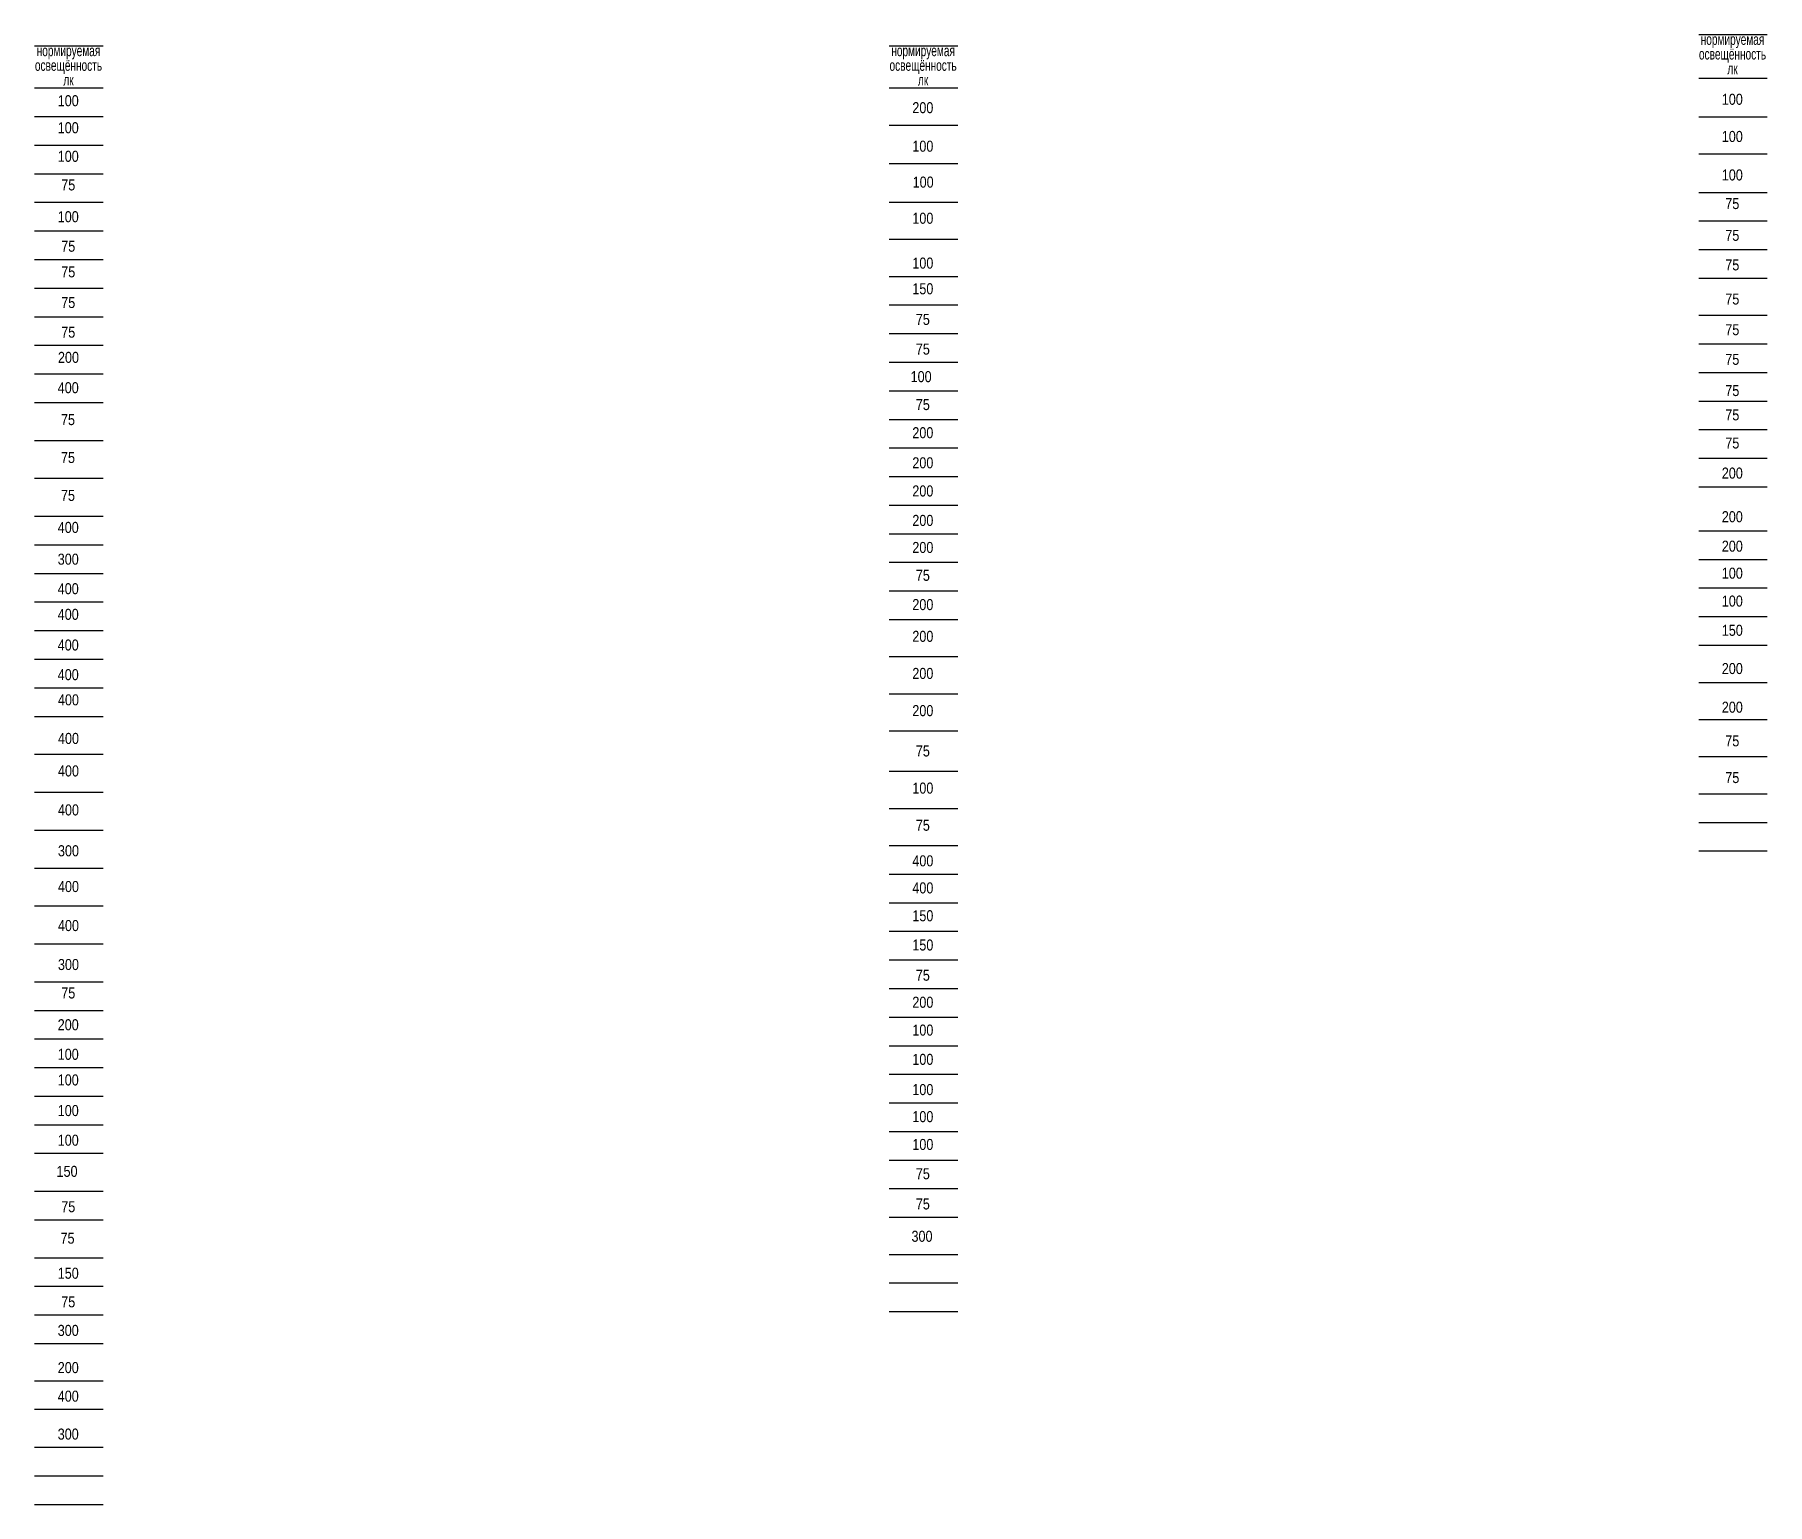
# Model space of a CAD drawing. Header units: millimetres. Extents: x -500444 to 437433, y -1435259 to 1593622.
# Drawn here: x -302748 to -263371, y -1435259 to -1401846 of the extents above; entities that cross this region are included whole.
import ezdxf
from ezdxf.enums import TextEntityAlignment as Align

# ---------------------------------------------------------------- set-up
doc = ezdxf.new("R2010")
doc.units = ezdxf.units.MM
doc.layers.add('Освещение', color=5, linetype='Continuous', lineweight=30)
doc.layers.add('ЭТО быт', color=5, linetype='Continuous', lineweight=40)
doc.styles.add('Arial Narrow_6', font='ARIALN.TTF', dxfattribs={"height": 193.245432})

msp = doc.modelspace()

# ---------------------------------------------------------------- texts
at = {"layer": 'Освещение', "color": 0, "style": 'Arial Narrow_6'}
for s, p in [('100', (-301985, -1403473)), ('200', (-282563, -1403631)), ('100', (-264167, -1403441)), ('100', (-301985, -1404087)), ('100', (-264167, -1404286)), ('100', (-301985, -1404737)), ('100', (-282563, -1404507)), ('100', (-264167, -1405161)), ('75', (-301985, -1405387)), ('100', (-282556, -1405324)), ('75', (-264167, -1405811)), ('100', (-301985, -1406110)), ('100', (-282563, -1406145)), ('75', (-301985, -1406781)), ('75', (-264167, -1406534)), ('100', (-282563, -1407165)), ('75', (-264167, -1407205)), ('75', (-301985, -1407364)), ('150', (-282563, -1407748)), ('75', (-264167, -1407982)), ('75', (-301985, -1408061)), ('75', (-301985, -1408735)), ('75', (-282563, -1408445)), ('75', (-264167, -1408679)), ('75', (-282563, -1409119)), ('200', (-301980, -1409308)), ('75', (-264167, -1409353)), ('100', (-282602, -1409746)), ('400', (-301985, -1409997)), ('75', (-264167, -1410062)), ('75', (-301991, -1410722)), ('75', (-282563, -1410381)), ('75', (-264167, -1410615)), ('200', (-282563, -1411021)), ('75', (-264167, -1411255)), ('75', (-301991, -1411584)), ('200', (-282563, -1411705)), ('200', (-264167, -1411939)), ('75', (-301991, -1412446)), ('200', (-282563, -1412345)), ('200', (-282563, -1413015)), ('200', (-264167, -1412930)), ('400', (-301985, -1413174)), ('300', (-301985, -1413896)), ('200', (-282563, -1413630)), ('200', (-264167, -1413600)), ('75', (-282563, -1414263)), ('100', (-264167, -1414214)), ('400', (-301985, -1414567)), ('200', (-282563, -1414928)), ('100', (-264167, -1414848)), ('400', (-301985, -1415150)), ('400', (-301985, -1415847)), ('200', (-282563, -1415650)), ('150', (-264167, -1415513)), ('400', (-301985, -1416521)), ('200', (-282563, -1416494)), ('200', (-264167, -1416382)), ('400', (-301980, -1417094)), ('200', (-282563, -1417339)), ('200', (-264167, -1417261)), ('400', (-301980, -1417971)), ('75', (-264167, -1418026)), ('75', (-282563, -1418256)), ('400', (-301980, -1418710)), ('75', (-264167, -1418860)), ('100', (-282563, -1419100)), ('400', (-301980, -1419596)), ('75', (-282563, -1419945)), ('300', (-301980, -1420525)), ('400', (-282563, -1420754)), ('400', (-301980, -1421338)), ('400', (-282563, -1421369)), ('150', (-282563, -1422002)), ('400', (-301980, -1422225)), ('150', (-282563, -1422667)), ('300', (-301980, -1423111)), ('75', (-282563, -1423354)), ('75', (-301985, -1423758)), ('200', (-282563, -1423969)), ('200', (-301985, -1424480)), ('100', (-282563, -1424602)), ('100', (-301985, -1425152)), ('100', (-282563, -1425267)), ('100', (-301985, -1425735)), ('100', (-282563, -1425954)), ('100', (-301985, -1426431)), ('100', (-282563, -1426569)), ('100', (-301985, -1427105)), ('100', (-282563, -1427202)), ('150', (-302012, -1427813)), ('75', (-282563, -1427867)), ('75', (-301985, -1428617)), ('75', (-282563, -1428554)), ('75', (-302001, -1429332)), ('300', (-282582, -1429289)), ('150', (-301985, -1430129)), ('75', (-301985, -1430779)), ('300', (-301985, -1431429)), ('200', (-301985, -1432274)), ('400', (-301985, -1432924)), ('300', (-301985, -1433786))]:
    msp.add_text(s, height=250, dxfattribs=at).set_placement(p, align=Align.CENTER)
at = {"layer": 'Освещение', "color": 7, "lineweight": 25, "char_height": 250, "width": 2198.16, "attachment_point": 1, "style": 'Arial Narrow_6'}
for insert in [(-303078, -1402085), (-283656, -1402085), (-265261, -1401828)]:
    msp.add_mtext('\\pxsm0.8,qc;{\\W0.8;\\C0;нормируемая\\Pосвещённость\\Pлк}', dxfattribs=dict(at, insert=insert))

# ---------------------------------------------------------------- linework, layer by layer
at = {"layer": 'ЭТО быт', "color": 7, "lineweight": 25, "ltscale": 100}
for p, q in [((-302748, -1402103), (-301188, -1402103)), ((-283326, -1402103), (-281766, -1402103)), ((-264931, -1401846), (-263371, -1401846)), ((-264931, -1402836), (-263371, -1402836)), ((-302748, -1403058), (-301188, -1403058)), ((-283326, -1403057), (-281766, -1403057)), ((-302748, -1403708), (-301188, -1403708)), ((-264931, -1403712), (-263371, -1403712)), ((-283326, -1403902), (-281766, -1403902)), ((-302748, -1404358), (-301188, -1404358)), ((-264931, -1404556), (-263371, -1404556)), ((-283326, -1404777), (-281766, -1404777)), ((-302748, -1405008), (-301188, -1405008)), ((-302748, -1405658), (-301188, -1405658)), ((-283326, -1405653), (-281766, -1405653)), ((-264931, -1405432), (-263371, -1405432)), ((-264931, -1406082), (-263371, -1406082)), ((-302748, -1406308), (-301188, -1406308)), ((-283326, -1406497), (-281766, -1406497)), ((-302748, -1406958), (-301188, -1406958)), ((-264931, -1406732), (-263371, -1406732)), ((-283326, -1407342), (-281766, -1407342)), ((-302748, -1407608), (-301188, -1407608)), ((-264931, -1407382), (-263371, -1407382)), ((-283326, -1407992), (-281766, -1407992)), ((-302748, -1408258), (-301188, -1408258)), ((-264931, -1408226), (-263371, -1408226)), ((-302748, -1408908), (-301188, -1408908)), ((-283326, -1408642), (-281766, -1408642)), ((-264931, -1408876), (-263371, -1408876)), ((-283326, -1409292), (-281766, -1409292)), ((-302748, -1409558), (-301188, -1409558)), ((-264931, -1409526), (-263371, -1409526)), ((-283326, -1409942), (-281766, -1409942)), ((-302748, -1410208), (-301188, -1410208)), ((-264931, -1410176), (-263371, -1410176)), ((-283326, -1410592), (-281766, -1410592)), ((-264931, -1410826), (-263371, -1410826)), ((-302748, -1411070), (-301188, -1411070)), ((-283326, -1411242), (-281766, -1411242)), ((-264931, -1411476), (-263371, -1411476)), ((-302748, -1411932), (-301188, -1411932)), ((-283326, -1411892), (-281766, -1411892)), ((-264931, -1412126), (-263371, -1412126)), ((-302748, -1412794), (-301188, -1412794)), ((-283326, -1412542), (-281766, -1412542)), ((-283326, -1413192), (-281766, -1413192)), ((-264931, -1413126), (-263371, -1413126)), ((-302748, -1413444), (-301188, -1413444)), ((-283326, -1413842), (-281766, -1413842)), ((-264931, -1413776), (-263371, -1413776)), ((-302748, -1414094), (-301188, -1414094)), ((-264931, -1414426), (-263371, -1414426)), ((-302748, -1414744), (-301188, -1414744)), ((-283326, -1414492), (-281766, -1414492)), ((-283326, -1415142), (-281766, -1415142)), ((-264931, -1415076), (-263371, -1415076)), ((-302748, -1415394), (-301188, -1415394)), ((-283326, -1415986), (-281766, -1415986)), ((-264931, -1415726), (-263371, -1415726)), ((-302748, -1416044), (-301188, -1416044)), ((-302748, -1416694), (-301188, -1416694)), ((-264931, -1416571), (-263371, -1416571)), ((-283326, -1416830), (-281766, -1416830)), ((-302748, -1417344), (-301188, -1417344)), ((-264931, -1417415), (-263371, -1417415)), ((-283326, -1417675), (-281766, -1417675)), ((-302748, -1418206), (-301188, -1418206)), ((-264931, -1418260), (-263371, -1418260)), ((-283326, -1418592), (-281766, -1418592)), ((-302748, -1419068), (-301188, -1419068)), ((-264931, -1419104), (-263371, -1419104)), ((-283326, -1419436), (-281766, -1419436)), ((-302748, -1419930), (-301188, -1419930)), ((-264931, -1419754), (-263371, -1419754)), ((-283326, -1420281), (-281766, -1420281)), ((-264931, -1420404), (-263371, -1420404)), ((-302748, -1420792), (-301188, -1420792)), ((-283326, -1420931), (-281766, -1420931)), ((-302748, -1421654), (-301188, -1421654)), ((-283326, -1421581), (-281766, -1421581)), ((-283326, -1422231), (-281766, -1422231)), ((-302748, -1422516), (-301188, -1422516)), ((-283326, -1422881), (-281766, -1422881)), ((-302748, -1423378), (-301188, -1423378)), ((-283326, -1423531), (-281766, -1423531)), ((-302748, -1424028), (-301188, -1424028)), ((-283326, -1424181), (-281766, -1424181)), ((-302748, -1424678), (-301188, -1424678)), ((-283326, -1424831), (-281766, -1424831)), ((-302748, -1425328), (-301188, -1425328)), ((-283326, -1425481), (-281766, -1425481)), ((-302748, -1425978), (-301188, -1425978)), ((-283326, -1426131), (-281766, -1426131)), ((-302748, -1426628), (-301188, -1426628)), ((-283326, -1426781), (-281766, -1426781)), ((-302748, -1427278), (-301188, -1427278)), ((-283326, -1427431), (-281766, -1427431)), ((-302748, -1428140), (-301188, -1428140)), ((-283326, -1428081), (-281766, -1428081)), ((-302748, -1428790), (-301188, -1428790)), ((-283326, -1428731), (-281766, -1428731)), ((-302748, -1429652), (-301188, -1429652)), ((-283326, -1429575), (-281766, -1429575)), ((-302748, -1430302), (-301188, -1430302)), ((-283326, -1430225), (-281766, -1430225)), ((-302748, -1430952), (-301188, -1430952)), ((-283326, -1430875), (-281766, -1430875)), ((-283326, -1430875), (-281766, -1430875)), ((-302748, -1431602), (-301188, -1431602)), ((-302748, -1432447), (-301188, -1432447)), ((-302748, -1433097), (-301188, -1433097)), ((-302748, -1433959), (-301188, -1433959)), ((-302748, -1434609), (-301188, -1434609)), ((-302748, -1435259), (-301188, -1435259))]:
    msp.add_line(p, q, dxfattribs=at)

msp.set_redraw_order([(e.dxf.handle, doc.entitydb.next_handle()) for e in msp.query("TEXT MTEXT ATTDEF DIMENSION ARC_DIMENSION")])  # texts and dimensions are drawn at this point

doc.saveas('drawing.dxf')
